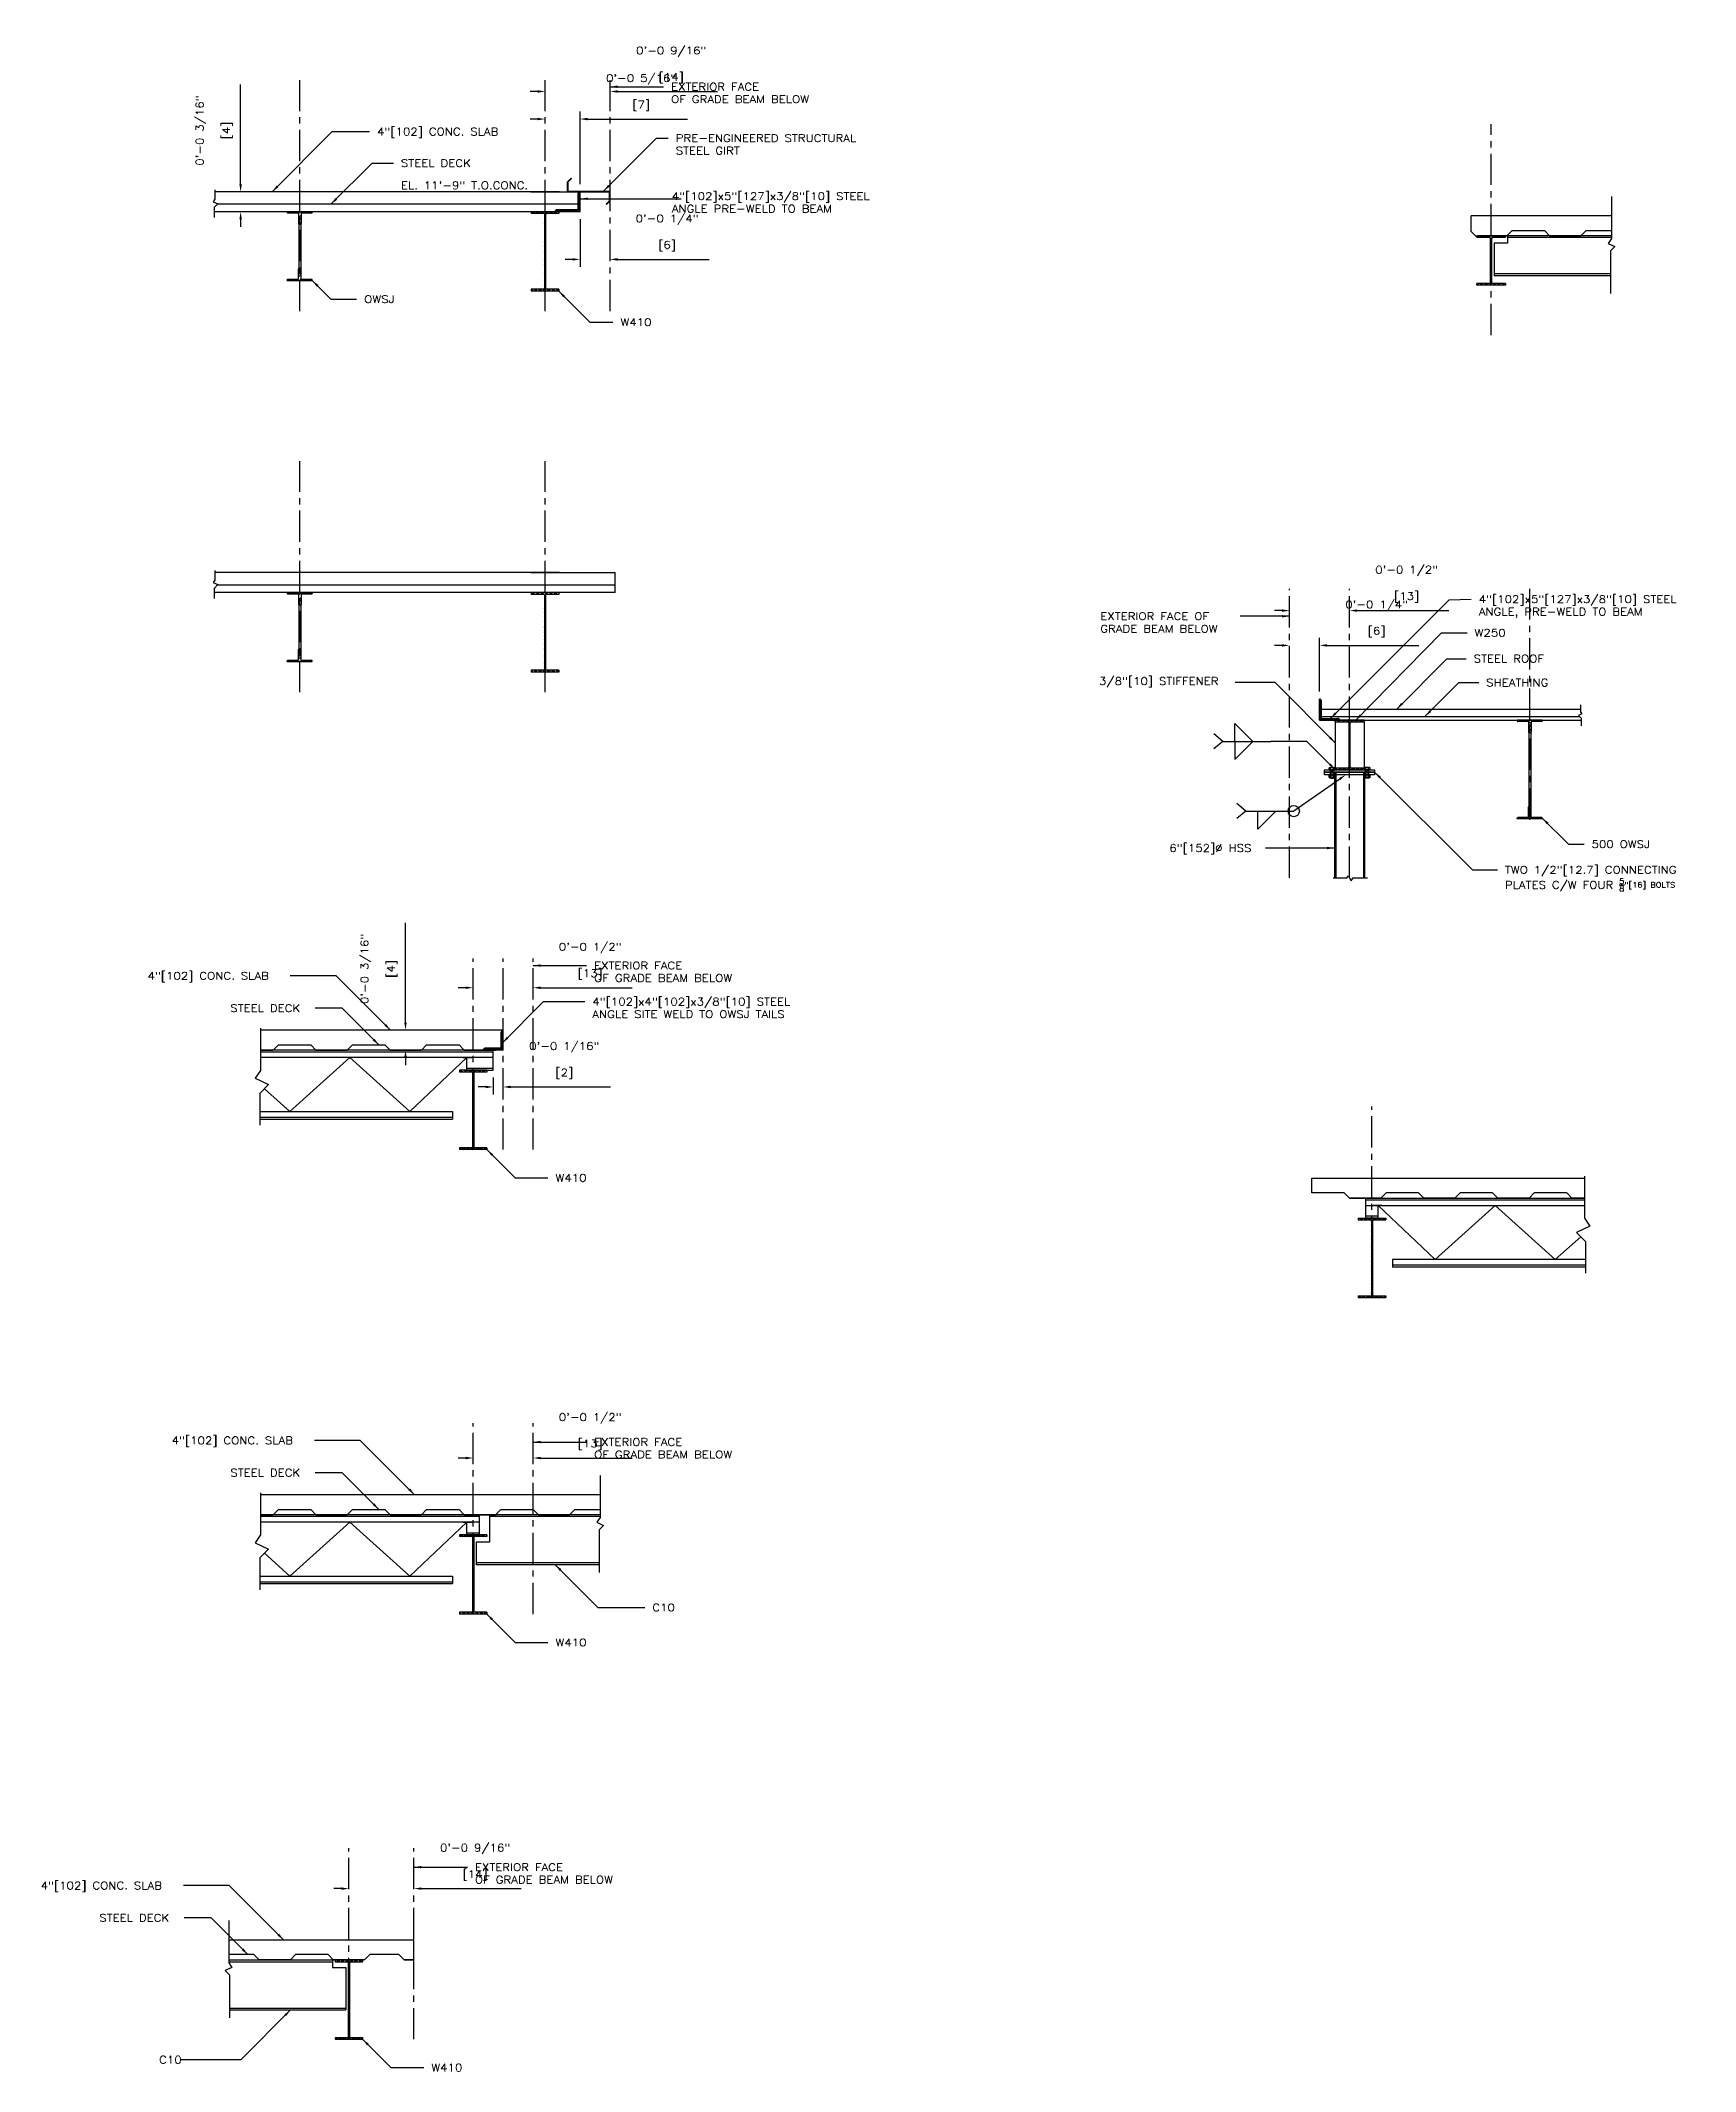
# Model space of a CAD drawing. Header units: inches. Extents: x -229 to 9761, y -1201 to 3580.
# Drawn here: x 8613.2 to 8943.8, y 3174 to 3579.8 of the extents above; entities that cross this region are included whole.
import ezdxf

# ---------------------------------------------------------------- set-up
doc = ezdxf.new("R2010")
doc.units = ezdxf.units.IN
doc.header["$MEASUREMENT"] = 0
doc.linetypes.add('CENTER', pattern=[2, 1.25, -0.25, 0.25, -0.25])
doc.layers.get('0').update_dxf_attribs({"linetype": 'CONTINUOUS'})
doc.layers.get('DEFPOINTS').update_dxf_attribs({"linetype": 'CONTINUOUS'})
for name, color, linetype in [('C-241-1', 241, 'CONTINUOUS'), ('CENTER', 1, 'CENTER'), ('L1', 1, 'CONTINUOUS'), ('LAYER131A', 131, 'CONTINUOUS'), ('Section_Sheathing', 150, 'CONTINUOUS'), ('Struc_Plan_Dim', 5, 'CONTINUOUS'), ('Struc_Section_Bolt', 2, 'CONTINUOUS'), ('Struc_Section_BP', 135, 'CONTINUOUS'), ('Struc_Section_Conc', 71, 'CONTINUOUS'), ('Struc_Section_OWSJ', 131, 'CONTINUOUS'), ('Struc_Section_StAngle', 5, 'CONTINUOUS'), ('Struc_Section_Steel', 11, 'CONTINUOUS'), ('Struc_Section_StGirt', 151, 'CONTINUOUS'), ('Struc_Steel_Beam', 22, 'CONTINUOUS'), ('Struc_Steel_Deck', 41, 'CONTINUOUS'), ('Struc_Steel_Joist', 21, 'CONTINUOUS'), ('Structural_Steel_Joist', 21, 'CONTINUOUS'), ('TEXT', 4, 'CONTINUOUS')]:
    doc.layers.add(name, color=color, linetype=linetype)
doc.styles.add('ROMANS-115', font='romans.shx', dxfattribs={"width": 1.15})
doc.dimstyles.new('Copy of 12-ROMANS-115-PS-BPV', dxfattribs={"dimtxt": 0.0625, "dimasz": 0.0625, "dimexe": 0.0625, "dimexo": 0.0625, "dimgap": 0.0625, "dimtad": 1, "dimdec": 4, "dimlfac": 24, "dimzin": 1, "dimdsep": 46, "dimlunit": 4, "dimtxsty": 'ROMANS-115', "dimcen": 0.0625, "dimclrd": 256, "dimclre": 256, "dimclrt": 256, "dimadec": 0, "dimazin": 0, "dimtfac": 1, "dimtdec": 4, "dimtofl": 0, "dimtmove": 0, "dimatfit": 0, "dimfxl": 1, "dimfrac": 2, "dimtolj": 1, "dimtzin": 0, "dimarcsym": 0})

msp = doc.modelspace()

# ---------------------------------------------------------------- texts
at = {"layer": 'Struc_Plan_Dim', "attachment_point": 1, "style": 'ROMANS-115'}
for s, insert, char_height in [('\\A1;EXTERIOR FACE\\POF GRADE BEAM BELOW', (8739.144326, 3571.318739), 1.5), ('\\A1;4"[102] CONC. SLAB', (8680.38904, 3562.343064), 1.5), ('\\A1;PRE-ENGINEERED STRUCTURAL\\PSTEEL GIRT', (8740.070411, 3561.04903), 1.5), ('\\A1;STEEL DECK', (8685.158263, 3556.054254), 1.5), ('EL. 11\'-9" T.O.CONC.', (8685.158263, 3551.615514), 1.5), ('OWSJ', (8677.818812, 3528.858916), 1.5), ('\\A1;W410', (8729.027053, 3524.272553), 1.5), ('\\A1;EXTERIOR FACE OF\\PGRADE BEAM BELOW', (8824.905206, 3465.516022), 1.5), ('\\A1;W250', (8899.685003, 3462.189918), 1.5), ('STEEL ROOF', (8899.506723, 3457.036803), 1.5), ('\\A1;3/8"[10] STIFFENER', (8824.649848, 3452.564044), 1.5), ('SHEATHING', (8902.00702, 3452.261102), 1.5), ('\\A1;6"[152]%%C HSS', (8838.69872, 3419.199889), 1.5), ('\\A1;500 OWSJ', (8923.054017, 3419.966991), 1.5), ('\\A1;TWO 1/2"[12.7] CONNECTING\\PPLATES C/W FOUR \\H0.7x;\\S5/8;"[16] BOLTS', (8905.744943, 3414.836452), 1.5), ('\\A1;4"[102] CONC. SLAB', (8634.535915, 3393.659758), 1.49999967), ('\\A1;EXTERIOR FACE\\POF GRADE BEAM BELOW', (8723.775317, 3395.721595), 1.49999967), ('\\A1;STEEL DECK', (8651.078724, 3387.211935), 1.49999967), ('\\A1;W410', (8716.044148, 3353.2867), 1.4999997), ('\\A1;4"[102] CONC. SLAB', (8639.346886, 3300.837892), 1.5), ('\\A1;EXTERIOR FACE\\POF GRADE BEAM BELOW', (8723.77532, 3300.516904), 1.5), ('\\A1;STEEL DECK', (8651.078717, 3294.390067), 1.5), ('C10', (8735.394936, 3267.460119), 1.5), ('\\A1;W410', (8716.044151, 3260.46483), 1.5), ('\\A1;EXTERIOR FACE\\POF GRADE BEAM BELOW', (8699.957782, 3215.565219), 1.5), ('\\A1;4"[102] CONC. SLAB', (8613.173488, 3211.886207), 1.5), ('\\A1;STEEL DECK', (8624.905319, 3205.438383), 1.5), ('C10', (8636.84699, 3177.097318), 1.5), ('\\A1;W410', (8691.226613, 3175.513145), 1.5)]:
    msp.add_mtext(s, dxfattribs=dict(at, insert=insert, char_height=char_height))
at = {"layer": 'Struc_Section_StAngle', "attachment_point": 1, "style": 'ROMANS-115'}
for s, insert, char_height in [('4"[102]x5"[127]x3/8"[10] STEEL\\PANGLE PRE-WELD TO BEAM', (8739.288553, 3549.440379), 1.5), ('4"[102]x5"[127]x3/8"[10] STEEL\\PANGLE, PRE-WELD TO BEAM', (8900.517002, 3468.920503), 1.5), ('4"[102]x4"[102]x3/8"[10] STEEL\\PANGLE SITE WELD TO OWSJ TAILS', (8723.409746, 3388.505116), 1.49999967)]:
    msp.add_mtext(s, dxfattribs=dict(at, insert=insert, char_height=char_height))

# ---------------------------------------------------------------- blocks, each defined once
blk = doc.blocks.new('OWSJ1')
at = {"layer": 'TEXT'}
h = blk.add_hatch(dxfattribs=at)
h.set_pattern_fill('STEEL', color=131, scale=8, style=0)
h.set_pattern_definition([(45, (-5931.7465, -888.5996), (-0.70710678, 0.70710678), []), (45, (-5931.7465, -888.0996), (-0.70710678, 0.70710678), [])])
h.paths.add_polyline_path([(-0.25, 11.38, 0.414214), (-0.13, 11.25), (0.12, 11.25, 0.414214), (0.25, 11.38), (0.25, 13.5), (2.37, 13.5, 0.414214), (2.5, 13.62), (2.5, 13.75), (-2.5, 13.75), (-2.5, 13.62, 0.414214), (-2.38, 13.5), (-0.25, 13.5)])
h.paths.add_polyline_path([(-2.5, 0), (2.5, 0), (2.5, 0.12, 0.414214), (2.37, 0.25), (0.25, 0.25), (0.25, 2.37, 0.414214), (0.12, 2.5), (-0.13, 2.5, 0.414214), (-0.25, 2.37), (-0.25, 0.25), (-2.38, 0.25, 0.414214), (-2.5, 0.12)])
at = {"layer": 'Structural_Steel_Joist', "color": 150}
for p, q in [((-2.5, 13.75), (2.5, 13.75)), ((-2.5, 13.75), (-2.5, 13.62)), ((-2.38, 13.5), (-0.25, 13.5)), ((-0.25, 13.5), (-0.25, 11.38)), ((0.25, 13.5), (2.37, 13.5)), ((0.25, 13.5), (0.25, 11.38)), ((2.5, 13.75), (2.5, 13.62)), ((-0.19, 11.27), (-0.19, 2.48)), ((-0.13, 11.25), (0.12, 11.25)), ((0.19, 11.27), (0.19, 2.48)), ((-2.5, 0), (-2.5, 0.12)), ((-2.5, 0), (2.5, 0)), ((-2.38, 0.25), (-0.25, 0.25)), ((-0.25, 0.25), (-0.25, 2.37)), ((-0.13, 2.5), (0.12, 2.5)), ((0.25, 0.25), (0.25, 2.37)), ((0.25, 0.25), (2.37, 0.25)), ((2.5, 0), (2.5, 0.12))]:
    blk.add_line(p, q, dxfattribs=at)
for centre, start, end in [((-2.38, 13.62), 180, 270), ((2.37, 13.62), 270, 0), ((-0.13, 11.38), 180, 270), ((0.12, 11.38), 270, 0), ((-2.38, 0.12), 90, 180), ((-0.13, 2.37), 90, 180), ((0.12, 2.37), 0, 90), ((2.37, 0.12), 0, 90)]:
    blk.add_arc(centre, 0.125, start, end, dxfattribs=at)
blk = doc.blocks.new('*D159')
at = {"layer": 'DEFPOINTS', "color": 0, "ltscale": 2}
for p in [(8713.96, 3569.45), (8726.96, 3569.62), (8726.96, 3555.55)]:
    blk.add_point(p, dxfattribs=at)
at = {"layer": 'Struc_Plan_Dim', "lineweight": -2, "ltscale": 2}
for p, q in [((8712.46, 3569.62), (8710.96, 3569.62)), ((8728.46, 3569.62), (8748.4, 3569.62))]:
    blk.add_line(p, q, dxfattribs=at)
at = {"layer": 'Struc_Plan_Dim', "ltscale": 2}
for points in [[(8712.46, 3569.87), (8712.46, 3569.37), (8713.96, 3569.62)], [(8728.46, 3569.87), (8728.46, 3569.37), (8726.96, 3569.62)]]:
    blk.add_solid(points, dxfattribs=at)
at = {"layer": 'Struc_Plan_Dim', "ltscale": 2, "char_height": 1.5, "attachment_point": 5, "style": 'ROMANS-115'}
for s, insert in [('\\A1;0\'-0 9/16"', (8739.18, 3577.55)), ('\\A1;[14]', (8739.18, 3572.26))]:
    blk.add_mtext(s, dxfattribs=dict(at, insert=insert))
blk = doc.blocks.new('*D160')
at = {"layer": 'DEFPOINTS', "color": 0, "ltscale": 2}
for p in [(8653.09, 3549.59), (8653.14, 3549.59), (8653.09, 3545.59)]:
    blk.add_point(p, dxfattribs=at)
at = {"layer": 'Struc_Section_StAngle', "lineweight": -2, "ltscale": 2}
for p, q in [((8653.14, 3551.09), (8653.14, 3571.04)), ((8653.14, 3544.09), (8653.14, 3542.59))]:
    blk.add_line(p, q, dxfattribs=at)
at = {"layer": 'Struc_Section_StAngle', "ltscale": 2}
for points in [[(8652.89, 3551.09), (8653.39, 3551.09), (8653.14, 3549.59)], [(8652.89, 3544.09), (8653.39, 3544.09), (8653.14, 3545.59)]]:
    blk.add_solid(points, dxfattribs=at)
at = {"layer": 'Struc_Section_StAngle', "ltscale": 2, "char_height": 1.5, "attachment_point": 5, "rotation": 90, "style": 'ROMANS-115'}
for s, insert in [('\\A1;0\'-0 3/16"', (8645.21, 3561.81)), ('\\A1;[4]', (8650.49, 3561.81))]:
    blk.add_mtext(s, dxfattribs=dict(at, insert=insert))
blk = doc.blocks.new('*D161')
at = {"layer": 'DEFPOINTS', "color": 0, "ltscale": 2}
for p in [(8713.96, 3563.48), (8720.96, 3564.11), (8720.96, 3549.59)]:
    blk.add_point(p, dxfattribs=at)
at = {"layer": 'Struc_Section_StAngle', "lineweight": -2, "ltscale": 2}
for p, q in [((8712.46, 3564.11), (8710.96, 3564.11)), ((8720.96, 3551.09), (8720.96, 3565.61)), ((8722.46, 3564.11), (8742.4, 3564.11))]:
    blk.add_line(p, q, dxfattribs=at)
at = {"layer": 'Struc_Section_StAngle', "ltscale": 2}
for points in [[(8712.46, 3564.36), (8712.46, 3563.86), (8713.96, 3564.11)], [(8722.46, 3564.36), (8722.46, 3563.86), (8720.96, 3564.11)]]:
    blk.add_solid(points, dxfattribs=at)
at = {"layer": 'Struc_Section_StAngle', "ltscale": 2, "char_height": 1.5, "attachment_point": 5, "style": 'ROMANS-115'}
for s, insert in [('\\A1;0\'-0 5/16"', (8733.18, 3572.04)), ('\\A1;[7]', (8733.18, 3566.75))]:
    blk.add_mtext(s, dxfattribs=dict(at, insert=insert))
blk = doc.blocks.new('*D162')
at = {"layer": 'DEFPOINTS', "color": 0, "ltscale": 2}
for p in [(8720.96, 3545.59), (8726.96, 3545.59), (8726.96, 3536.07)]:
    blk.add_point(p, dxfattribs=at)
at = {"layer": 'Struc_Section_StAngle', "lineweight": -2, "ltscale": 2}
for p, q in [((8720.96, 3544.09), (8720.96, 3534.57)), ((8719.46, 3536.07), (8717.96, 3536.07)), ((8728.46, 3536.07), (8746.76, 3536.07))]:
    blk.add_line(p, q, dxfattribs=at)
at = {"layer": 'Struc_Section_StAngle', "ltscale": 2}
for points in [[(8719.46, 3536.32), (8719.46, 3535.82), (8720.96, 3536.07)], [(8728.46, 3536.32), (8728.46, 3535.82), (8726.96, 3536.07)]]:
    blk.add_solid(points, dxfattribs=at)
at = {"layer": 'Struc_Section_StAngle', "ltscale": 2, "char_height": 1.5, "attachment_point": 5, "style": 'ROMANS-115'}
for s, insert in [('\\A1;0\'-0 1/4"', (8738.36, 3544)), ('\\A1;[6]', (8738.36, 3538.71))]:
    blk.add_mtext(s, dxfattribs=dict(at, insert=insert))
blk = doc.blocks.new('*D163')
at = {"layer": 'DEFPOINTS', "color": 0, "ltscale": 2}
for p in [(8699.59, 3390.2), (8711.59, 3390.54), (8711.59, 3382.07)]:
    blk.add_point(p, dxfattribs=at)
at = {"layer": 'Struc_Plan_Dim', "lineweight": -2, "ltscale": 2}
for p, q in [((8698.09, 3390.54), (8696.59, 3390.54)), ((8713.09, 3390.54), (8731.39, 3390.54))]:
    blk.add_line(p, q, dxfattribs=at)
at = {"layer": 'Struc_Plan_Dim', "ltscale": 2}
for points in [[(8698.09, 3390.79), (8698.09, 3390.29), (8699.59, 3390.54)], [(8713.09, 3390.79), (8713.09, 3390.29), (8711.59, 3390.54)]]:
    blk.add_solid(points, dxfattribs=at)
at = {"layer": 'Struc_Plan_Dim', "ltscale": 2, "char_height": 1.5, "attachment_point": 5, "style": 'ROMANS-115'}
for s, insert in [('\\A1;0\'-0 1/2"', (8722.99, 3398.47)), ('\\A1;[13]', (8722.99, 3393.18))]:
    blk.add_mtext(s, dxfattribs=dict(at, insert=insert))
blk = doc.blocks.new('*D164')
at = {"layer": 'DEFPOINTS', "color": 0, "ltscale": 2}
for p in [(8686.08, 3382.07), (8686.14, 3382.07), (8686.14, 3378.07)]:
    blk.add_point(p, dxfattribs=at)
at = {"layer": 'Struc_Section_StAngle', "lineweight": -2, "ltscale": 2}
for p, q in [((8686.08, 3383.57), (8686.08, 3403.51)), ((8686.08, 3376.57), (8686.08, 3375.07))]:
    blk.add_line(p, q, dxfattribs=at)
at = {"layer": 'Struc_Section_StAngle', "ltscale": 2}
for points in [[(8685.83, 3383.57), (8686.33, 3383.57), (8686.08, 3382.07)], [(8685.83, 3376.57), (8686.33, 3376.57), (8686.08, 3378.07)]]:
    blk.add_solid(points, dxfattribs=at)
at = {"layer": 'Struc_Section_StAngle', "ltscale": 2, "char_height": 1.5, "attachment_point": 5, "rotation": 90, "style": 'ROMANS-115'}
for s, insert in [('\\A1;0\'-0 3/16"', (8678.15, 3394.29)), ('\\A1;[4]', (8683.44, 3394.29))]:
    blk.add_mtext(s, dxfattribs=dict(at, insert=insert))
blk = doc.blocks.new('*D165')
at = {"layer": 'DEFPOINTS', "color": 0, "ltscale": 2}
for p in [(8703.59, 3374.07), (8705.59, 3374.07), (8705.59, 3370.71)]:
    blk.add_point(p, dxfattribs=at)
at = {"layer": 'Struc_Section_StAngle', "lineweight": -2, "ltscale": 2}
for p, q in [((8703.59, 3372.57), (8703.59, 3369.21)), ((8702.09, 3370.71), (8700.59, 3370.71)), ((8707.09, 3370.71), (8727.03, 3370.71))]:
    blk.add_line(p, q, dxfattribs=at)
at = {"layer": 'Struc_Section_StAngle', "ltscale": 2}
for points in [[(8702.09, 3370.96), (8702.09, 3370.46), (8703.59, 3370.71)], [(8707.09, 3370.96), (8707.09, 3370.46), (8705.59, 3370.71)]]:
    blk.add_solid(points, dxfattribs=at)
at = {"layer": 'Struc_Section_StAngle', "ltscale": 2, "char_height": 1.5, "attachment_point": 5, "style": 'ROMANS-115'}
for s, insert in [('\\A1;0\'-0 1/16"', (8717.81, 3378.64)), ('\\A1;[2]', (8717.81, 3373.35))]:
    blk.add_mtext(s, dxfattribs=dict(at, insert=insert))
blk = doc.blocks.new('*D166')
at = {"layer": 'DEFPOINTS', "color": 0, "ltscale": 2}
for p in [(8699.59, 3298.01), (8711.59, 3298.01), (8711.59, 3296.57)]:
    blk.add_point(p, dxfattribs=at)
at = {"layer": 'Struc_Plan_Dim', "lineweight": -2, "ltscale": 2}
for p, q in [((8698.09, 3296.57), (8696.59, 3296.57)), ((8713.09, 3296.57), (8731.39, 3296.57))]:
    blk.add_line(p, q, dxfattribs=at)
at = {"layer": 'Struc_Plan_Dim', "ltscale": 2}
for points in [[(8698.09, 3296.82), (8698.09, 3296.32), (8699.59, 3296.57)], [(8713.09, 3296.82), (8713.09, 3296.32), (8711.59, 3296.57)]]:
    blk.add_solid(points, dxfattribs=at)
at = {"layer": 'Struc_Plan_Dim', "ltscale": 2, "char_height": 1.5, "attachment_point": 5, "style": 'ROMANS-115'}
for s, insert in [('\\A1;0\'-0 1/2"', (8722.99, 3304.5)), ('\\A1;[13]', (8722.99, 3299.22))]:
    blk.add_mtext(s, dxfattribs=dict(at, insert=insert))
blk = doc.blocks.new('*D167')
at = {"layer": 'DEFPOINTS', "color": 0, "ltscale": 2}
for p in [(8687.77, 3210.53), (8674.77, 3209.24), (8687.77, 3200.29)]:
    blk.add_point(p, dxfattribs=at)
at = {"layer": 'Struc_Plan_Dim', "lineweight": -2, "ltscale": 2}
for p, q in [((8673.27, 3210.53), (8671.77, 3210.53)), ((8689.27, 3210.53), (8709.21, 3210.53))]:
    blk.add_line(p, q, dxfattribs=at)
at = {"layer": 'Struc_Plan_Dim', "ltscale": 2}
for points in [[(8673.27, 3210.78), (8673.27, 3210.28), (8674.77, 3210.53)], [(8689.27, 3210.78), (8689.27, 3210.28), (8687.77, 3210.53)]]:
    blk.add_solid(points, dxfattribs=at)
at = {"layer": 'Struc_Plan_Dim', "ltscale": 2, "char_height": 1.5, "attachment_point": 5, "style": 'ROMANS-115'}
for s, insert in [('\\A1;0\'-0 9/16"', (8699.99, 3218.46)), ('\\A1;[14]', (8699.99, 3213.17))]:
    blk.add_mtext(s, dxfattribs=dict(at, insert=insert))
blk = doc.blocks.new('Hex Nut - 10 mm side')
at = {"color": 0, "linetype": 'Continuous'}
for p, q in [((-9.2, -6.8), (-9.2, 6.8)), ((-0.7, 9.1), (-8.5, 9.1)), ((-0.7, 4.5), (-8.5, 4.5)), ((0, -6.8), (0, 6.8)), ((-0.7, -4.5), (-8.5, -4.5)), ((-0.7, -9.1), (-8.5, -9.1))]:
    blk.add_line(p, q, dxfattribs=at)
for centre, radius, start, end in [((-5, 6.8), 4.19, 147.13278, 212.86722), ((6.6, 0), 15.7, 163.22135, 196.77865), ((-4.2, 6.8), 4.19, 327.13278, 32.86722), ((-15.7, 0), 15.7, 343.22135, 16.77865), ((-5, -6.8), 4.19, 147.13278, 212.86722), ((-4.2, -6.8), 4.19, 327.13278, 32.86722)]:
    blk.add_arc(centre, radius, start, end, dxfattribs=at)
blk = doc.blocks.new('*D168')
at = {"layer": 'DEFPOINTS', "color": 0, "ltscale": 2}
for p in [(8862.72, 3467.64), (8874.72, 3467.64), (8874.72, 3465.89)]:
    blk.add_point(p, dxfattribs=at)
at = {"layer": 'Struc_Plan_Dim', "lineweight": -2, "ltscale": 2}
for p, q in [((8861.22, 3465.89), (8859.72, 3465.89)), ((8876.22, 3465.89), (8894.52, 3465.89))]:
    blk.add_line(p, q, dxfattribs=at)
at = {"layer": 'Struc_Plan_Dim', "ltscale": 2}
for points in [[(8861.22, 3466.14), (8861.22, 3465.64), (8862.72, 3465.89)], [(8876.22, 3466.14), (8876.22, 3465.64), (8874.72, 3465.89)]]:
    blk.add_solid(points, dxfattribs=at)
at = {"layer": 'Struc_Plan_Dim', "ltscale": 2, "char_height": 1.5, "attachment_point": 5, "style": 'ROMANS-115'}
for s, insert in [('\\A1;0\'-0 1/2"', (8886.12, 3473.82)), ('\\A1;[13]', (8886.12, 3468.53))]:
    blk.add_mtext(s, dxfattribs=dict(at, insert=insert))
blk = doc.blocks.new('*D169')
at = {"layer": 'DEFPOINTS', "color": 0, "ltscale": 2}
for p in [(8862.72, 3459.57), (8868.73, 3458.94), (8868.73, 3448.23)]:
    blk.add_point(p, dxfattribs=at)
at = {"layer": 'Struc_Section_StAngle', "lineweight": -2, "ltscale": 2}
for p, q in [((8861.22, 3458.94), (8859.72, 3458.94)), ((8868.73, 3449.73), (8868.73, 3460.44)), ((8870.23, 3458.94), (8888.53, 3458.94))]:
    blk.add_line(p, q, dxfattribs=at)
at = {"layer": 'Struc_Section_StAngle', "ltscale": 2}
for points in [[(8861.22, 3459.19), (8861.22, 3458.69), (8862.72, 3458.94)], [(8870.23, 3459.19), (8870.23, 3458.69), (8868.73, 3458.94)]]:
    blk.add_solid(points, dxfattribs=at)
at = {"layer": 'Struc_Section_StAngle', "ltscale": 2, "char_height": 1.5, "attachment_point": 5, "style": 'ROMANS-115'}
for s, insert in [('\\A1;0\'-0 1/4"', (8880.13, 3466.87)), ('\\A1;[6]', (8880.13, 3461.59))]:
    blk.add_mtext(s, dxfattribs=dict(at, insert=insert))

# ---------------------------------------------------------------- dimensions: what is measured, and where the dimension line sits
at = {"layer": 'Struc_Plan_Dim'}
for base, p1, p2, override, picture, middle in [((8726.956893, 3569.617548), (8713.956893, 3569.446719), (8726.956893, 3555.552493), {"dimscale": 24, "dimlfac": 0.041667, "dimpost": '\\X', "dimse1": 1, "dimse2": 1}, '*D159', (8739.178321, 3574.903263)), ((8874.722319, 3465.888646), (8862.722319, 3467.63822), (8874.722319, 3467.63822), {"dimscale": 24, "dimlfac": 0.041667, "dimpost": '\\X', "dimse1": 1, "dimse2": 1}, '*D168', (8886.122319, 3471.17436)), ((8711.587887, 3390.539452), (8699.587887, 3390.19622), (8711.587887, 3382.067812), {"dimscale": 23.999995, "dimlfac": 0.041667, "dimpost": '\\X', "dimse1": 1, "dimse2": 1}, '*D163', (8722.987884, 3395.825165)), ((8711.587887, 3296.573871), (8699.587887, 3298.012224), (8711.587887, 3298.012224), {"dimscale": 24, "dimlfac": 0.041667, "dimpost": '\\X', "dimse1": 1, "dimse2": 1}, '*D166', (8722.987887, 3301.859585)), ((8687.770349, 3210.528493), (8674.770349, 3209.235206), (8687.770349, 3200.294258), {"dimscale": 24, "dimlfac": 0.041667, "dimpost": '\\X', "dimse1": 1, "dimse2": 1}, '*D167', (8699.991778, 3215.814208))]:
    dim = msp.add_linear_dim(base=base, p1=p1, p2=p2, dimstyle='Copy of 12-ROMANS-115-PS-BPV', override=override, dxfattribs=at)
    dim.commit()
    dim.dimension.update_dxf_attribs({"geometry": picture, "text_midpoint": middle})
at = {"layer": 'Struc_Section_StAngle'}
for base, p1, p2, override, picture, middle in [((8653.137714, 3549.593275), (8653.088071, 3545.593275), (8653.088071, 3549.593275), {"dimscale": 24, "dimlfac": 0.041667, "dimpost": '\\X', "dimse1": 1, "dimse2": 1}, '*D160', (8647.852, 3561.814703)), ((8686.081239, 3382.067812), (8686.14208, 3378.067812), (8686.14208, 3382.067812), {"dimscale": 23.999995, "dimlfac": 0.041667, "dimpost": '\\X', "dimse1": 1, "dimse2": 1}, '*D164', (8680.795526, 3394.289238))]:
    dim = msp.add_linear_dim(base=base, p1=p1, p2=p2, angle=90, dimstyle='Copy of 12-ROMANS-115-PS-BPV', override=override, dxfattribs=at)
    dim.commit()
    dim.dimension.update_dxf_attribs({"geometry": picture, "text_midpoint": middle})
for base, p1, p2, override, picture, middle in [((8720.956893, 3564.111147), (8713.956893, 3563.476823), (8720.956893, 3549.593275), {"dimscale": 24, "dimlfac": 0.041667, "dimpost": '\\X', "dimse1": 1}, '*D161', (8733.178321, 3569.396861)), ((8726.956893, 3536.071241), (8720.956893, 3545.593275), (8726.956893, 3545.593275), {"dimscale": 24, "dimlfac": 0.041667, "dimpost": '\\X', "dimse2": 1}, '*D162', (8738.356893, 3541.356955)), ((8868.732809, 3458.943476), (8862.722319, 3459.56505), (8868.732809, 3448.229002), {"dimscale": 24, "dimlfac": 0.041667, "dimpost": '\\X', "dimse1": 1}, '*D169', (8880.132809, 3464.22919)), ((8705.587887, 3370.708911), (8703.587887, 3374.067812), (8705.587887, 3374.067812), {"dimscale": 23.999995, "dimlfac": 0.041667, "dimpost": '\\X', "dimse2": 1}, '*D165', (8717.809313, 3375.994625))]:
    dim = msp.add_linear_dim(base=base, p1=p1, p2=p2, dimstyle='Copy of 12-ROMANS-115-PS-BPV', override=override, dxfattribs=at)
    dim.commit()
    dim.dimension.update_dxf_attribs({"geometry": picture, "text_midpoint": middle})

# ---------------------------------------------------------------- hatches: boundary and pattern name
at = {"layer": 'Struc_Section_StAngle'}
h = msp.add_hatch(dxfattribs=at)
h.set_pattern_fill('STEEL', color=256, scale=3, style=0)
h.set_pattern_definition([(135, (17589.6792, 101.61413), (0.265165043, 0.265165043), []), (135, (17589.6792, 101.80163), (0.265165043, 0.265165043), [])])
h.paths.add_polyline_path([(8716.331893, 3545.968275, 0.4142135624), (8715.956893, 3545.593275), (8720.956893, 3545.593275), (8720.956893, 3549.593275, 0.4142135624), (8720.581893, 3549.218275), (8720.581893, 3545.968275)])
h = msp.add_hatch(dxfattribs=at)
h.set_pattern_fill('STEEL', color=256, scale=3, style=0)
h.set_pattern_definition([(45, (0, 0), (-0.265165043, 0.265165043), []), (45, (0, 0.1875), (-0.265165043, 0.265165043), [])])
h.paths.add_polyline_path([(8869.097319, 3444.354148), (8869.097319, 3447.854148, 0.4142135624), (8868.722319, 3448.229148), (8868.722319, 3443.979148), (8872.722319, 3443.979148, 0.4142135624), (8872.347319, 3444.354148)])
h = msp.add_hatch(dxfattribs=at)
h.set_pattern_fill('STEEL', color=256, scale=3, style=0)
h.set_pattern_definition([(135, (17574.3102, -65.91134), (0.265165043, 0.265165043), []), (135, (17574.3102, -65.72384), (0.265165043, 0.265165043), [])])
h.paths.add_polyline_path([(8701.962887, 3378.442812, 0.4142135624), (8701.587887, 3378.067812), (8705.587887, 3378.067812), (8705.587887, 3382.067812, 0.4142135624), (8705.212887, 3381.692812), (8705.212887, 3378.442812)])
at = {"layer": 'Struc_Section_Steel', "ltscale": 2}
h = msp.add_hatch(dxfattribs=at)
h.set_pattern_fill('STEEL', color=256, scale=5, style=0)
h.set_pattern_definition([(45, (8798.1247, 3557.04726), (-0.4419417, 0.4419417), []), (45, (8798.1247, 3557.35976), (-0.4419417, 0.4419417), [])])
h.paths.add_polyline_path([(8905.875318, 3540.482847), (8905.875318, 3540.795347), (8900.125318, 3540.795347), (8900.125318, 3540.482847), (8902.625318, 3540.482847, -0.4142135624), (8902.875318, 3540.232847), (8902.875318, 3531.482847, -0.4142135624), (8902.625318, 3531.232847), (8900.125318, 3531.232847), (8900.125318, 3530.920347), (8905.875318, 3530.920347), (8905.875318, 3531.232847), (8903.375318, 3531.232847, -0.4142135624), (8903.125318, 3531.482847), (8903.125318, 3540.232847, -0.4142135624), (8903.375318, 3540.482847)])
h = msp.add_hatch(dxfattribs=at)
h.set_pattern_fill('STEEL', color=256, scale=5, style=0)
h.set_pattern_definition([(45, (8769.8467, 3460.23106), (-0.4419417, 0.4419417), []), (45, (8769.8467, 3460.54356), (-0.4419417, 0.4419417), [])])
h.paths.add_polyline_path([(8877.597319, 3443.666648), (8877.597319, 3443.979148), (8871.847319, 3443.979148), (8871.847319, 3443.666648), (8874.347319, 3443.666648, -0.4142135624), (8874.597319, 3443.416648), (8874.597319, 3434.666648, -0.4142135624), (8874.347319, 3434.416648), (8871.847319, 3434.416648), (8871.847319, 3434.104148), (8877.597319, 3434.104148), (8877.597319, 3434.416648), (8875.097319, 3434.416648, -0.4142135624), (8874.847319, 3434.666648), (8874.847319, 3443.416648, -0.4142135624), (8875.097319, 3443.666648)])
at = {"layer": 'Struc_Steel_Beam'}
h = msp.add_hatch(dxfattribs=at)
h.set_pattern_fill('STEEL', color=256, scale=5, style=0)
h.set_pattern_definition([(135, (8873.87965, 3561.5477), (0.4419417, 0.4419417), []), (135, (8873.87965, 3561.8602), (0.4419417, 0.4419417), [])])
h.paths.add_polyline_path([(8716.706893, 3545.593275), (8716.706893, 3545.218275), (8714.081893, 3545.218275), (8714.081893, 3530.093275), (8716.706893, 3530.093275), (8716.706893, 3529.718275), (8713.956893, 3529.718275), (8713.956893, 3545.593275)])
h.paths.add_polyline_path([(8711.206893, 3545.218275), (8711.206893, 3545.593275), (8713.956893, 3545.593275), (8713.956893, 3529.718275), (8711.206893, 3529.718275), (8711.206893, 3530.093275), (8713.831893, 3530.093275), (8713.831893, 3545.218275)])
h = msp.add_hatch(dxfattribs=at)
h.set_pattern_fill('STEEL', color=256, scale=5, style=0)
h.set_pattern_definition([(135, (8873.87965, 3485.4463), (0.4419417, 0.4419417), []), (135, (8873.87965, 3485.7588), (0.4419417, 0.4419417), [])])
h.paths.add_polyline_path([(8716.706893, 3469.491883), (8716.706893, 3469.116883), (8714.081893, 3469.116883), (8714.081893, 3453.991883), (8716.706893, 3453.991883), (8716.706893, 3453.616883), (8713.956893, 3453.616883), (8713.956893, 3469.491883)])
h.paths.add_polyline_path([(8711.206893, 3469.116883), (8711.206893, 3469.491883), (8713.956893, 3469.491883), (8713.956893, 3453.616883), (8711.206893, 3453.616883), (8711.206893, 3453.991883), (8713.831893, 3453.991883), (8713.831893, 3469.116883)])
h = msp.add_hatch(dxfattribs=at)
h.set_pattern_fill('STEEL', color=256, scale=5, style=0)
h.set_pattern_definition([(135, (8859.51065, 3390.0222), (0.4419417, 0.4419417), []), (135, (8859.51065, 3390.3347), (0.4419417, 0.4419417), [])])
h.paths.add_polyline_path([(8702.337887, 3374.067812), (8702.337887, 3373.692812), (8699.712887, 3373.692812), (8699.712887, 3358.567812), (8702.337887, 3358.567812), (8702.337887, 3358.192812), (8699.587887, 3358.192812), (8699.587887, 3374.067812)])
h.paths.add_polyline_path([(8696.837887, 3373.692812), (8696.837887, 3374.067812), (8699.587887, 3374.067812), (8699.587887, 3358.192812), (8696.837887, 3358.192812), (8696.837887, 3358.567812), (8699.462887, 3358.567812), (8699.462887, 3373.692812)])
h = msp.add_hatch(dxfattribs=at)
h.set_pattern_fill('STEEL', color=256, scale=5, style=0)
h.set_pattern_definition([(45, (8719.26595, 3360.46), (-0.4419417, 0.4419417), []), (45, (8719.26595, 3360.7725), (-0.4419417, 0.4419417), [])])
h.paths.add_polyline_path([(8876.438704, 3344.505618), (8876.438704, 3344.130618), (8879.063704, 3344.130618), (8879.063704, 3329.005618), (8876.438704, 3329.005618), (8876.438704, 3328.630618), (8879.188704, 3328.630618), (8879.188704, 3344.505618)])
h.paths.add_polyline_path([(8881.938704, 3344.130618), (8881.938704, 3344.505618), (8879.188704, 3344.505618), (8879.188704, 3328.630618), (8881.938704, 3328.630618), (8881.938704, 3329.005618), (8879.313704, 3329.005618), (8879.313704, 3344.130618)])
h = msp.add_hatch(dxfattribs=at)
h.set_pattern_fill('STEEL', color=256, scale=5, style=0)
h.set_pattern_definition([(135, (8859.51065, 3297.20034), (0.4419417, 0.4419417), []), (135, (8859.51065, 3297.51284), (0.4419417, 0.4419417), [])])
h.paths.add_polyline_path([(8702.337887, 3281.245943), (8702.337887, 3280.870943), (8699.712887, 3280.870943), (8699.712887, 3265.745943), (8702.337887, 3265.745943), (8702.337887, 3265.370943), (8699.587887, 3265.370943), (8699.587887, 3281.245943)])
h.paths.add_polyline_path([(8696.837887, 3280.870943), (8696.837887, 3281.245943), (8699.587887, 3281.245943), (8699.587887, 3265.370943), (8696.837887, 3265.370943), (8696.837887, 3265.745943), (8699.462887, 3265.745943), (8699.462887, 3280.870943)])
h = msp.add_hatch(dxfattribs=at)
h.set_pattern_fill('STEEL', color=256, scale=5, style=0)
h.set_pattern_definition([(45, (8514.8476, 3212.24866), (-0.4419417, 0.4419417), []), (45, (8514.8476, 3212.56116), (-0.4419417, 0.4419417), [])])
h.paths.add_polyline_path([(8672.020349, 3196.294258), (8672.020349, 3195.919258), (8674.645349, 3195.919258), (8674.645349, 3180.794258), (8672.020349, 3180.794258), (8672.020349, 3180.419258), (8674.770349, 3180.419258), (8674.770349, 3196.294258)])
h.paths.add_polyline_path([(8677.520349, 3195.919258), (8677.520349, 3196.294258), (8674.770349, 3196.294258), (8674.770349, 3180.419258), (8677.520349, 3180.419258), (8677.520349, 3180.794258), (8674.895349, 3180.794258), (8674.895349, 3195.919258)])
at = {"layer": 'TEXT'}
h = msp.add_hatch(dxfattribs=at)
h.set_pattern_fill('STEEL', color=256, scale=8, style=0)
h.set_pattern_definition([(135, (14842.4688, 2541.6296), (0.70710678, 0.70710678), []), (135, (14842.4688, 2542.1296), (0.70710678, 0.70710678), [])])
h.paths.add_polyline_path([(8908.222319, 3443.854148, 0.4142135624), (8908.347319, 3443.729148), (8910.472319, 3443.729148), (8910.472319, 3441.604148, 0.4142135624), (8910.597319, 3441.479148), (8910.847319, 3441.479148, 0.4142135624), (8910.972319, 3441.604148), (8910.972319, 3443.729148), (8913.097319, 3443.729148, 0.4142135624), (8913.222319, 3443.854148), (8913.222319, 3443.979148), (8908.222319, 3443.979148)])
h.paths.add_polyline_path([(8908.222319, 3424.299148), (8913.222319, 3424.299148), (8913.222319, 3424.424148, 0.4142135624), (8913.097319, 3424.549148), (8910.972319, 3424.549148), (8910.972319, 3426.674148, 0.4142135624), (8910.847319, 3426.799148), (8910.597319, 3426.799148, 0.4142135624), (8910.472319, 3426.674148), (8910.472319, 3424.549148), (8908.347319, 3424.549148, 0.4142135624), (8908.222319, 3424.424148)])

# ---------------------------------------------------------------- linework, layer by layer
at = {"layer": 'C-241-1', "ltscale": 0.05}
for p, q in [((8870.625725, 3434.142898), (8870.625725, 3434.488336)), ((8870.625725, 3434.142898), (8871.818913, 3434.142898)), ((8870.750861, 3434.142898), (8870.625725, 3434.142898)), ((8870.750861, 3434.104148), (8870.750861, 3434.142898)), ((8870.750861, 3434.104148), (8871.693776, 3434.104148)), ((8870.774873, 3434.532335), (8871.669764, 3434.532335)), ((8870.899403, 3433.958836), (8871.545235, 3433.958836)), ((8870.924022, 3434.142898), (8870.924022, 3434.488336)), ((8871.520616, 3434.142898), (8871.520616, 3434.488336)), ((8871.693776, 3434.142898), (8871.818913, 3434.142898)), ((8871.693776, 3434.104148), (8871.693776, 3434.142898)), ((8871.818913, 3434.142898), (8871.818913, 3434.488336)), ((8877.625725, 3434.142898), (8877.625725, 3434.488336)), ((8878.818913, 3434.142898), (8877.625725, 3434.142898)), ((8877.750861, 3434.142898), (8877.625725, 3434.142898)), ((8877.750861, 3434.104148), (8877.750861, 3434.142898)), ((8878.693776, 3434.104148), (8877.750861, 3434.104148)), ((8878.669764, 3434.532335), (8877.774873, 3434.532335)), ((8878.545235, 3433.958836), (8877.899403, 3433.958836)), ((8877.924022, 3434.142898), (8877.924022, 3434.488336)), ((8878.520616, 3434.142898), (8878.520616, 3434.488336)), ((8878.693776, 3434.142898), (8878.818913, 3434.142898)), ((8878.693776, 3434.104148), (8878.693776, 3434.142898)), ((8878.818913, 3434.142898), (8878.818913, 3434.488336)), ((8870.899403, 3432.503524), (8871.545235, 3432.503524)), ((8871.005965, 3432.396962), (8870.899403, 3432.503524)), ((8871.005965, 3432.396962), (8871.438672, 3432.396962)), ((8871.438672, 3432.396962), (8871.545235, 3432.503524)), ((8878.545235, 3432.503524), (8877.899403, 3432.503524)), ((8878.005965, 3432.396962), (8877.899403, 3432.503524)), ((8878.438672, 3432.396962), (8878.005965, 3432.396962)), ((8878.438672, 3432.396962), (8878.545235, 3432.503524))]:
    msp.add_line(p, q, dxfattribs=at)
at = {"layer": 'C-241-1', "ltscale": 0.5}
for p, q in [((8870.899403, 3432.503524), (8870.899403, 3434.104148)), ((8871.005965, 3432.503524), (8871.005965, 3433.958836)), ((8871.438672, 3432.503524), (8871.438672, 3433.958836)), ((8871.545235, 3432.503524), (8871.545235, 3434.104148)), ((8877.899403, 3432.503524), (8877.899403, 3434.104148)), ((8878.005965, 3432.503524), (8878.005965, 3433.958836)), ((8878.438672, 3432.503524), (8878.438672, 3433.958836)), ((8878.545235, 3432.503524), (8878.545235, 3434.104148))]:
    msp.add_line(p, q, dxfattribs=at)
at = {"layer": 'C-241-1', "ltscale": 0.05}
for centre, radius, start, end in [((8870.774873, 3434.257511), 0.274824, 57.13278, 122.86722), ((8871.222319, 3433.499004), 1.033331, 73.22135, 106.77865), ((8871.669764, 3434.257511), 0.274824, 57.13278, 122.86722), ((8877.774873, 3434.257511), 0.274824, 57.13278, 122.86722), ((8878.222319, 3433.499004), 1.033331, 73.22135, 106.77865), ((8878.669764, 3434.257511), 0.274824, 57.13278, 122.86722)]:
    msp.add_arc(centre, radius, start, end, dxfattribs=at)
at = {"layer": 'CENTER', "ltscale": 5}
for p, q in [((8664.956893, 3525.718275), (8664.956893, 3571.854356)), ((8713.956893, 3525.718275), (8713.956893, 3571.854356)), ((8726.956893, 3525.718275), (8726.956893, 3571.854356)), ((8903.000318, 3520.941473), (8903.000318, 3563.091646)), ((8664.956893, 3449.616883), (8664.956893, 3495.752964)), ((8713.956893, 3449.616883), (8713.956893, 3495.752964)), ((8862.722319, 3412.508776), (8862.722319, 3470.240229)), ((8874.722319, 3412.508776), (8874.722319, 3470.240229)), ((8910.722319, 3424.104148), (8910.722319, 3470.240229)), ((8699.587887, 3358.192812), (8699.587887, 3396.364111)), ((8705.587887, 3358.192812), (8705.587887, 3396.364111)), ((8711.587887, 3358.192812), (8711.587887, 3396.364111)), ((8879.188704, 3328.630618), (8879.188704, 3366.801917)), ((8699.587887, 3265.370943), (8699.587887, 3303.542242)), ((8711.587887, 3265.370943), (8711.587887, 3303.542242)), ((8674.770349, 3180.419258), (8674.770349, 3218.590557)), ((8687.770349, 3180.419258), (8687.770349, 3218.590557))]:
    msp.add_line(p, q, dxfattribs=at)
at = {"layer": 'L1'}
for p, q in [((8647.998649, 3548.082168), (8647.670596, 3547.590614)), ((8647.670596, 3547.590614), (8648.550869, 3547.180581)), ((8648.550869, 3547.180581), (8647.822418, 3546.439355)), ((8647.822418, 3546.439355), (8647.822418, 3544.423731)), ((8647.998649, 3549.993198), (8647.998649, 3548.082168)), ((8927.019923, 3548.653795), (8927.019923, 3540.228825)), ((8927.019923, 3540.228825), (8926.385121, 3539.27764)), ((8926.385121, 3539.27764), (8927.706853, 3538.661975)), ((8927.706853, 3538.661975), (8926.843692, 3537.783676)), ((8926.843692, 3537.783676), (8926.843692, 3529.242818)), ((8647.998649, 3473.891806), (8647.998649, 3471.980776)), ((8647.998649, 3471.980776), (8647.670596, 3471.489222)), ((8647.670596, 3471.489222), (8648.550869, 3471.07919)), ((8648.550869, 3471.07919), (8647.822418, 3470.337963)), ((8647.822418, 3470.337963), (8647.822418, 3468.322339)), ((8921.125928, 3445.251414), (8920.465723, 3444.94389)), ((8920.879888, 3447.053353), (8920.879888, 3445.62008)), ((8920.879888, 3445.62008), (8921.125928, 3445.251414)), ((8920.465723, 3444.94389), (8921.012061, 3444.38797)), ((8921.012061, 3444.38797), (8921.012061, 3442.876252)), ((8657.130702, 3382.467735), (8657.130702, 3374.028255)), ((8657.130702, 3374.028255), (8656.073318, 3372.443875)), ((8656.073318, 3372.443875), (8658.716782, 3371.212546)), ((8658.716782, 3371.212546), (8656.954471, 3369.419328)), ((8656.954471, 3369.419328), (8656.954471, 3363.056759)), ((8921.645888, 3352.905542), (8921.645888, 3344.466062)), ((8921.645888, 3344.466062), (8922.703273, 3342.881681)), ((8922.703273, 3342.881681), (8920.059809, 3341.650353)), ((8920.059809, 3341.650353), (8921.822119, 3339.857134)), ((8921.822119, 3339.857134), (8921.822119, 3333.494565)), ((8724.964713, 3293.10439), (8724.964713, 3284.67942)), ((8657.130702, 3289.645866), (8657.130702, 3281.206386)), ((8724.964713, 3284.67942), (8724.329911, 3283.728235)), ((8724.329911, 3283.728235), (8725.651643, 3283.112571)), ((8725.651643, 3283.112571), (8724.788482, 3282.234272)), ((8657.130702, 3281.206386), (8656.073318, 3279.622006)), ((8656.073318, 3279.622006), (8658.716782, 3278.390677)), ((8724.788482, 3282.234272), (8724.788482, 3273.693414)), ((8658.716782, 3278.390677), (8656.954471, 3276.597459)), ((8656.954471, 3276.597459), (8656.954471, 3270.23489)), ((8650.750744, 3204.152706), (8650.750744, 3195.727736)), ((8651.385546, 3194.776551), (8650.063814, 3194.160887)), ((8650.063814, 3194.160887), (8650.926975, 3193.282588)), ((8650.750744, 3195.727736), (8651.385546, 3194.776551)), ((8650.926975, 3193.282588), (8650.926975, 3184.741729))]:
    msp.add_line(p, q, dxfattribs=at)
at = {"layer": 'LAYER131A'}
for p, q in [((8869.722319, 3433.604148), (8879.722319, 3433.604148)), ((8871.722319, 3433.604148), (8871.722319, 3412.518701)), ((8877.722319, 3433.604148), (8877.722319, 3412.491728))]:
    msp.add_line(p, q, dxfattribs=at)
at = {"layer": 'Section_Sheathing', "ltscale": 2}
for p, q in [((8868.722319, 3446.229148), (8920.879888, 3446.229148)), ((8869.097319, 3444.729148), (8920.676763, 3444.729148)), ((8872.722319, 3443.979148), (8921.012061, 3443.979148)), ((8874.193577, 3412.518701), (8874.517572, 3412.896338)), ((8874.517572, 3412.896338), (8875.030579, 3411.925274)), ((8871.438354, 3412.518701), (8874.193577, 3412.518701)), ((8875.030579, 3411.925274), (8875.435581, 3412.491728)), ((8875.435581, 3412.491728), (8878.288103, 3412.491728))]:
    msp.add_line(p, q, dxfattribs=at)
at = {"layer": 'Struc_Plan_Dim'}
for p, q in [((8849.35806, 3439.755948), (8847.55806, 3441.255948)), ((8851.758072, 3439.755948), (8851.758072, 3443.355948)), ((8855.35806, 3439.755948), (8851.758072, 3443.355948)), ((8849.35806, 3439.755948), (8847.55806, 3438.255948)), ((8849.35806, 3439.755948), (8858.958072, 3439.755948)), ((8851.758072, 3439.755948), (8851.758072, 3436.155948)), ((8855.35806, 3439.755948), (8851.758072, 3436.155948)), ((8853.96587, 3425.824507), (8852.16587, 3427.324507)), ((8853.96587, 3425.824507), (8852.16587, 3424.324507)), ((8853.96587, 3425.824507), (8863.56587, 3425.824507)), ((8856.36587, 3422.224507), (8856.36587, 3425.824507)), ((8859.96587, 3425.824507), (8856.36587, 3422.224507))]:
    msp.add_line(p, q, dxfattribs=at)
msp.add_circle((8863.56587, 3425.824507), 1.125, dxfattribs=at)
at = {"layer": 'Struc_Section_Bolt'}
msp.add_line((8872.757258, 3432.245152), (8863.56587, 3425.824507), dxfattribs=at)
msp.add_solid([(8872.614092, 3432.450099), (8872.900424, 3432.040204), (8873.986943, 3433.104148)], dxfattribs=at)
at = {"layer": 'Struc_Section_BP', "ltscale": 2}
for p, q in [((8871.847319, 3443.666648), (8871.847319, 3434.416648)), ((8877.597319, 3443.666648), (8877.597319, 3434.416648))]:
    msp.add_line(p, q, dxfattribs=at)
for points in [[(8879.722319, 3433.604148), (8869.722319, 3433.604148), (8869.722319, 3434.104148), (8879.722319, 3434.104148)], [(8879.722319, 3433.104148), (8869.722319, 3433.104148), (8869.722319, 3433.604148), (8879.722319, 3433.604148)]]:
    msp.add_lwpolyline(points, close=True, dxfattribs=at)
at = {"layer": 'Struc_Section_Conc', "ltscale": 2}
for p, q in [((8716.831893, 3549.593275), (8647.998649, 3549.593275)), ((8711.081893, 3549.593275), (8720.956893, 3549.593275)), ((8715.956893, 3545.593275), (8647.822418, 3545.593275)), ((8927.019923, 3544.795347), (8899.000318, 3544.795347)), ((8899.000318, 3541.670971), (8899.000318, 3544.795347)), ((8899.875941, 3540.795347), (8899.000318, 3541.670971)), ((8899.875941, 3540.795347), (8906.093388, 3540.795347)), ((8906.123334, 3540.795347), (8903.076232, 3540.795347)), ((8906.123334, 3540.795347), (8907.168679, 3541.840692)), ((8907.168679, 3541.840692), (8913.643097, 3541.840692)), ((8914.688441, 3540.795347), (8913.643097, 3541.840692)), ((8914.688441, 3540.795347), (8920.905888, 3540.795347)), ((8920.935834, 3540.795347), (8917.888732, 3540.795347)), ((8920.935834, 3540.795347), (8921.981179, 3541.840692)), ((8921.981179, 3541.840692), (8927.019923, 3541.840692)), ((8716.831893, 3473.491883), (8647.998649, 3473.491883)), ((8711.081893, 3473.491883), (8727.956893, 3473.491883)), ((8727.956893, 3469.491883), (8727.956893, 3473.491883)), ((8727.956893, 3469.491883), (8647.822418, 3469.491883)), ((8705.587887, 3382.067812), (8657.130702, 3382.067812)), ((8657.130702, 3378.067812), (8659.600678, 3378.067812)), ((8659.630624, 3378.067812), (8657.130702, 3378.067812)), ((8659.630624, 3378.067812), (8660.675969, 3379.113157)), ((8660.675969, 3379.113157), (8667.150387, 3379.113157)), ((8668.195732, 3378.067812), (8667.150387, 3379.113157)), ((8668.195732, 3378.067812), (8674.413178, 3378.067812)), ((8674.443124, 3378.067812), (8671.396023, 3378.067812)), ((8674.443124, 3378.067812), (8675.488469, 3379.113157)), ((8675.488469, 3379.113157), (8681.962887, 3379.113157)), ((8683.008232, 3378.067812), (8681.962887, 3379.113157)), ((8683.008232, 3378.067812), (8689.225678, 3378.067812)), ((8689.255624, 3378.067812), (8686.208523, 3378.067812)), ((8689.255624, 3378.067812), (8690.300969, 3379.113157)), ((8690.300969, 3379.113157), (8696.775387, 3379.113157)), ((8697.820732, 3378.067812), (8696.775387, 3379.113157)), ((8697.820732, 3378.067812), (8704.038178, 3378.067812)), ((8704.068124, 3378.067812), (8701.021023, 3378.067812)), ((8867.188704, 3352.505618), (8921.645888, 3352.505618)), ((8867.188704, 3349.550963), (8867.188704, 3352.505618)), ((8873.663122, 3349.550963), (8867.188704, 3349.550963)), ((8874.708466, 3348.505618), (8873.663122, 3349.550963)), ((8874.708466, 3348.505618), (8877.755568, 3348.505618)), ((8880.955859, 3348.505618), (8874.738413, 3348.505618)), ((8880.955859, 3348.505618), (8882.001204, 3349.550963)), ((8888.475622, 3349.550963), (8882.001204, 3349.550963)), ((8889.520966, 3348.505618), (8888.475622, 3349.550963)), ((8889.520966, 3348.505618), (8892.568068, 3348.505618)), ((8895.768359, 3348.505618), (8889.550913, 3348.505618)), ((8895.768359, 3348.505618), (8896.813704, 3349.550963)), ((8903.288122, 3349.550963), (8896.813704, 3349.550963)), ((8904.333466, 3348.505618), (8903.288122, 3349.550963)), ((8904.333466, 3348.505618), (8907.380568, 3348.505618)), ((8910.580859, 3348.505618), (8904.363413, 3348.505618)), ((8910.580859, 3348.505618), (8911.626204, 3349.550963)), ((8918.100622, 3349.550963), (8911.626204, 3349.550963)), ((8919.145966, 3348.505618), (8918.100622, 3349.550963)), ((8919.145966, 3348.505618), (8921.645888, 3348.505618)), ((8921.645888, 3348.505618), (8919.175913, 3348.505618)), ((8724.964713, 3289.245943), (8657.130702, 3289.245943)), ((8657.130702, 3285.245943), (8659.600678, 3285.245943)), ((8659.630624, 3285.245943), (8657.130702, 3285.245943)), ((8659.630624, 3285.245943), (8660.675969, 3286.291287)), ((8660.675969, 3286.291287), (8667.150387, 3286.291287)), ((8668.195732, 3285.245943), (8667.150387, 3286.291287)), ((8668.195732, 3285.245943), (8674.413178, 3285.245943)), ((8674.443124, 3285.245943), (8671.396023, 3285.245943)), ((8674.443124, 3285.245943), (8675.488469, 3286.291287)), ((8675.488469, 3286.291287), (8681.962887, 3286.291287)), ((8683.008232, 3285.245943), (8681.962887, 3286.291287)), ((8683.008232, 3285.245943), (8689.225678, 3285.245943)), ((8689.255624, 3285.245943), (8686.208523, 3285.245943)), ((8689.255624, 3285.245943), (8690.300969, 3286.291287)), ((8690.300969, 3286.291287), (8696.775387, 3286.291287)), ((8697.820732, 3285.245943), (8696.775387, 3286.291287)), ((8697.820732, 3285.245943), (8704.038178, 3285.245943)), ((8704.068124, 3285.245943), (8701.021023, 3285.245943)), ((8704.068124, 3285.245943), (8705.113469, 3286.291287)), ((8705.113469, 3286.291287), (8711.587887, 3286.291287)), ((8712.633232, 3285.245943), (8711.587887, 3286.291287)), ((8712.633232, 3285.245943), (8718.850678, 3285.245943)), ((8718.880624, 3285.245943), (8715.833523, 3285.245943)), ((8718.880624, 3285.245943), (8719.925969, 3286.291287)), ((8719.925969, 3286.291287), (8724.964713, 3286.291287)), ((8650.750744, 3200.294258), (8687.770349, 3200.294258)), ((8687.770349, 3196.294258), (8687.770349, 3200.294258)), ((8655.789489, 3197.339603), (8650.750744, 3197.339603)), ((8656.834833, 3196.294258), (8655.789489, 3197.339603)), ((8656.834833, 3196.294258), (8659.881935, 3196.294258)), ((8663.082226, 3196.294258), (8656.86478, 3196.294258)), ((8663.082226, 3196.294258), (8664.127571, 3197.339603)), ((8670.601989, 3197.339603), (8664.127571, 3197.339603)), ((8671.647333, 3196.294258), (8670.601989, 3197.339603)), ((8671.647333, 3196.294258), (8674.694435, 3196.294258)), ((8677.894726, 3196.294258), (8671.67728, 3196.294258)), ((8677.894726, 3196.294258), (8678.940071, 3197.339603)), ((8684.770349, 3197.339603), (8678.940071, 3197.339603)), ((8685.815694, 3196.294258), (8684.770349, 3197.339603)), ((8685.815694, 3196.294258), (8687.770349, 3196.294258)), ((8687.770349, 3196.294258), (8685.84564, 3196.294258))]:
    msp.add_line(p, q, dxfattribs=at)
at = {"layer": 'Struc_Section_Conc', "ltscale": 20}
for p, q in [((8720.581893, 3547.093275), (8648.465067, 3547.093275)), ((8727.956893, 3470.991883), (8648.465067, 3470.991883))]:
    msp.add_line(p, q, dxfattribs=at)
at = {"layer": 'Struc_Section_StAngle', "ltscale": 5}
for p, q in [((8720.581893, 3545.968275), (8720.581893, 3549.218275)), ((8720.956893, 3545.593275), (8720.956893, 3549.593275)), ((8720.956893, 3545.593275), (8715.956893, 3545.593275)), ((8720.581893, 3545.968275), (8716.331893, 3545.968275)), ((8868.722319, 3443.979148), (8868.722319, 3448.229148)), ((8869.097319, 3444.354148), (8869.097319, 3447.854148)), ((8868.722319, 3443.979148), (8872.722319, 3443.979148)), ((8869.097319, 3444.354148), (8872.347319, 3444.354148)), ((8705.212887, 3378.442812), (8705.212887, 3381.692812)), ((8705.587887, 3378.067812), (8705.587887, 3382.067812)), ((8705.587887, 3378.067812), (8701.587887, 3378.067812)), ((8705.212887, 3378.442812), (8701.962887, 3378.442812))]:
    msp.add_line(p, q, dxfattribs=at)
at = {"layer": 'Struc_Section_StAngle'}
for p, q in [((8720.956893, 3549.593275), (8720.956893, 3549.593275)), ((8868.722319, 3448.229148), (8868.722319, 3448.229148)), ((8705.587887, 3382.067812), (8705.587887, 3382.067812))]:
    msp.add_line(p, q, dxfattribs=at)
at = {"layer": 'Struc_Section_StAngle', "ltscale": 5}
for centre, start, end in [((8720.956893, 3549.218275), 90, 180), ((8716.331893, 3545.593275), 90, 180), ((8868.722319, 3447.854148), 360, 90), ((8872.347319, 3443.979148), 0, 90), ((8705.587887, 3381.692812), 90, 180), ((8701.962887, 3378.067812), 90, 180)]:
    msp.add_arc(centre, 0.375, start, end, dxfattribs=at)
at = {"layer": 'Struc_Section_Steel', "ltscale": 2}
for p, q in [((8900.125318, 3540.795347), (8902.685318, 3540.795347)), ((8900.125318, 3540.482847), (8900.125318, 3540.795347)), ((8905.875318, 3540.795347), (8903.315318, 3540.795347)), ((8903.625318, 3539.295347), (8903.625318, 3532.795347)), ((8906.250318, 3539.295347), (8903.625318, 3539.295347)), ((8905.875318, 3540.482847), (8905.875318, 3540.795347)), ((8927.019923, 3540.795347), (8906.250318, 3540.795347)), ((8906.250318, 3540.795347), (8906.250318, 3539.295347)), ((8927.019923, 3540.425339), (8906.250318, 3540.425339)), ((8926.843692, 3533.165356), (8903.625318, 3533.165356)), ((8926.843692, 3532.795347), (8903.625318, 3532.795347)), ((8871.847319, 3443.979148), (8874.407319, 3443.979148)), ((8871.847319, 3443.666648), (8871.847319, 3443.979148)), ((8877.597319, 3443.666648), (8877.597319, 3443.979148)), ((8724.964713, 3285.245943), (8702.837887, 3285.245943)), ((8724.964713, 3284.875934), (8702.837887, 3284.875934)), ((8724.788482, 3275.615951), (8700.212887, 3275.615951)), ((8724.788482, 3275.245943), (8700.212887, 3275.245943)), ((8650.750744, 3196.294258), (8671.520349, 3196.294258)), ((8650.750744, 3195.92425), (8671.520349, 3195.92425)), ((8671.520349, 3196.294258), (8671.520349, 3194.794258)), ((8671.520349, 3194.794258), (8674.145349, 3194.794258)), ((8674.145349, 3194.794258), (8674.145349, 3186.294258)), ((8650.926975, 3186.664267), (8674.145349, 3186.664267)), ((8650.926975, 3186.294258), (8674.145349, 3186.294258))]:
    msp.add_line(p, q, dxfattribs=at)
at = {"layer": 'Struc_Section_Steel'}
for p, q in [((8900.125318, 3540.795347), (8905.875318, 3540.795347)), ((8900.125318, 3540.482847), (8902.625318, 3540.482847)), ((8902.875318, 3531.482847), (8902.875318, 3540.232847)), ((8903.125318, 3531.482847), (8903.125318, 3540.232847)), ((8903.375318, 3540.482847), (8905.875318, 3540.482847)), ((8905.875318, 3540.795347), (8905.875318, 3540.482847)), ((8900.125318, 3530.920347), (8900.125318, 3531.232847)), ((8902.625318, 3531.232847), (8900.125318, 3531.232847)), ((8905.875318, 3530.920347), (8900.125318, 3530.920347)), ((8905.875318, 3531.232847), (8903.375318, 3531.232847)), ((8905.875318, 3531.232847), (8905.875318, 3530.920347)), ((8871.847319, 3443.666648), (8874.347319, 3443.666648)), ((8877.472319, 3443.979148), (8871.972319, 3443.979148)), ((8874.597319, 3434.666648), (8874.597319, 3443.416648)), ((8874.847319, 3434.666648), (8874.847319, 3443.416648)), ((8877.597319, 3443.979148), (8875.037319, 3443.979148)), ((8875.097319, 3443.666648), (8877.597319, 3443.666648)), ((8877.597319, 3443.979148), (8877.597319, 3443.666648)), ((8871.847319, 3434.104148), (8871.847319, 3434.416648)), ((8874.347319, 3434.416648), (8871.847319, 3434.416648)), ((8877.597319, 3434.104148), (8871.847319, 3434.104148)), ((8877.597319, 3434.416648), (8875.097319, 3434.416648)), ((8877.597319, 3434.416648), (8877.597319, 3434.104148))]:
    msp.add_line(p, q, dxfattribs=at)
at = {"layer": 'Struc_Section_Steel', "ltscale": 10}
for p, q in [((8871.972319, 3433.604148), (8871.972319, 3412.518701)), ((8877.472319, 3433.604148), (8877.472319, 3412.491728))]:
    msp.add_line(p, q, dxfattribs=at)
at = {"layer": 'Struc_Section_Steel'}
for centre, start, end in [((8902.625318, 3540.232847), 0, 90), ((8903.375318, 3540.232847), 90, 180), ((8902.625318, 3531.482847), 270, 0), ((8903.375318, 3531.482847), 180, 270), ((8874.347319, 3443.416648), 0, 90), ((8875.097319, 3443.416648), 90, 180), ((8874.347319, 3434.666648), 270, 0), ((8875.097319, 3434.666648), 180, 270)]:
    msp.add_arc(centre, 0.25, start, end, dxfattribs=at)
at = {"layer": 'Struc_Section_StGirt'}
for p, q in [((8718.456893, 3551.593275), (8719.163999, 3552.300381)), ((8718.581893, 3551.541498), (8719.252388, 3552.211993)), ((8719.163999, 3552.300381), (8719.252388, 3552.211993)), ((8718.456893, 3549.593275), (8726.831893, 3549.593275)), ((8718.581893, 3549.718275), (8726.956893, 3549.718275)), ((8726.831893, 3547.770051), (8726.161397, 3547.099556)), ((8726.249786, 3547.011168), (8726.161397, 3547.099556)), ((8726.956893, 3547.718275), (8726.249786, 3547.011168)), ((8726.831893, 3547.770051), (8726.831893, 3549.593275))]:
    msp.add_line(p, q, dxfattribs=at)
at = {"layer": 'Struc_Section_StGirt', "ltscale": 5}
for p, q in [((8718.456893, 3549.593275), (8718.456893, 3551.593275)), ((8718.581893, 3549.718275), (8718.581893, 3551.541498))]:
    msp.add_line(p, q, dxfattribs=at)
at = {"layer": 'Struc_Steel_Beam'}
for p, q in [((8716.706893, 3545.593275), (8711.206893, 3545.593275)), ((8711.206893, 3545.593275), (8711.206893, 3545.218275)), ((8713.831893, 3545.218275), (8711.206893, 3545.218275)), ((8713.831893, 3545.218275), (8713.831893, 3530.093275)), ((8714.081893, 3545.218275), (8714.081893, 3530.093275)), ((8716.706893, 3545.218275), (8714.081893, 3545.218275)), ((8716.706893, 3545.593275), (8716.706893, 3545.218275)), ((8905.750318, 3540.795347), (8900.250318, 3540.795347)), ((8713.831893, 3530.093275), (8711.206893, 3530.093275)), ((8711.206893, 3530.093275), (8711.206893, 3529.718275)), ((8716.706893, 3529.718275), (8711.206893, 3529.718275)), ((8716.706893, 3530.093275), (8714.081893, 3530.093275)), ((8716.706893, 3530.093275), (8716.706893, 3529.718275)), ((8716.706893, 3469.491883), (8711.206893, 3469.491883)), ((8711.206893, 3469.491883), (8711.206893, 3469.116883)), ((8716.706893, 3469.491883), (8716.706893, 3469.116883)), ((8713.831893, 3469.116883), (8711.206893, 3469.116883)), ((8713.831893, 3469.116883), (8713.831893, 3453.991883)), ((8714.081893, 3469.116883), (8714.081893, 3453.991883)), ((8716.706893, 3469.116883), (8714.081893, 3469.116883)), ((8713.831893, 3453.991883), (8711.206893, 3453.991883)), ((8711.206893, 3453.991883), (8711.206893, 3453.616883)), ((8716.706893, 3453.616883), (8711.206893, 3453.616883)), ((8716.706893, 3453.991883), (8714.081893, 3453.991883)), ((8716.706893, 3453.991883), (8716.706893, 3453.616883)), ((8702.337887, 3374.067812), (8696.837887, 3374.067812)), ((8696.837887, 3374.067812), (8696.837887, 3373.692812)), ((8699.462887, 3373.692812), (8696.837887, 3373.692812)), ((8699.462887, 3373.692812), (8699.462887, 3358.567812)), ((8699.712887, 3373.692812), (8699.712887, 3358.567812)), ((8702.337887, 3373.692812), (8699.712887, 3373.692812)), ((8702.337887, 3374.067812), (8702.337887, 3373.692812)), ((8699.462887, 3358.567812), (8696.837887, 3358.567812)), ((8696.837887, 3358.567812), (8696.837887, 3358.192812)), ((8702.337887, 3358.192812), (8696.837887, 3358.192812)), ((8702.337887, 3358.567812), (8699.712887, 3358.567812)), ((8702.337887, 3358.567812), (8702.337887, 3358.192812)), ((8876.438704, 3344.505618), (8881.938704, 3344.505618)), ((8876.438704, 3344.505618), (8876.438704, 3344.130618)), ((8876.438704, 3344.130618), (8879.063704, 3344.130618)), ((8879.063704, 3344.130618), (8879.063704, 3329.005618)), ((8879.313704, 3344.130618), (8879.313704, 3329.005618)), ((8879.313704, 3344.130618), (8881.938704, 3344.130618)), ((8881.938704, 3344.505618), (8881.938704, 3344.130618)), ((8876.438704, 3329.005618), (8879.063704, 3329.005618)), ((8876.438704, 3329.005618), (8876.438704, 3328.630618)), ((8876.438704, 3328.630618), (8881.938704, 3328.630618)), ((8879.313704, 3329.005618), (8881.938704, 3329.005618)), ((8881.938704, 3329.005618), (8881.938704, 3328.630618)), ((8702.837887, 3285.245943), (8702.837887, 3279.745943)), ((8702.337887, 3281.245943), (8696.837887, 3281.245943)), ((8696.837887, 3281.245943), (8696.837887, 3280.870943)), ((8699.462887, 3280.870943), (8696.837887, 3280.870943)), ((8699.462887, 3280.870943), (8699.462887, 3265.745943)), ((8699.712887, 3280.870943), (8699.712887, 3265.745943)), ((8702.337887, 3280.870943), (8699.712887, 3280.870943)), ((8702.837887, 3279.745943), (8700.212887, 3279.745943)), ((8700.212887, 3279.745943), (8700.212887, 3275.245943)), ((8702.337887, 3281.245943), (8702.337887, 3280.870943)), ((8699.462887, 3265.745943), (8696.837887, 3265.745943)), ((8696.837887, 3265.745943), (8696.837887, 3265.370943)), ((8702.337887, 3265.370943), (8696.837887, 3265.370943)), ((8702.337887, 3265.745943), (8699.712887, 3265.745943)), ((8702.337887, 3265.745943), (8702.337887, 3265.370943)), ((8672.020349, 3196.294258), (8677.520349, 3196.294258)), ((8672.020349, 3196.294258), (8672.020349, 3195.919258)), ((8672.020349, 3195.919258), (8674.645349, 3195.919258)), ((8674.645349, 3195.919258), (8674.645349, 3180.794258)), ((8674.895349, 3195.919258), (8674.895349, 3180.794258)), ((8674.895349, 3195.919258), (8677.520349, 3195.919258)), ((8677.520349, 3196.294258), (8677.520349, 3195.919258)), ((8672.020349, 3180.794258), (8674.645349, 3180.794258)), ((8672.020349, 3180.794258), (8672.020349, 3180.419258)), ((8672.020349, 3180.419258), (8677.520349, 3180.419258)), ((8674.895349, 3180.794258), (8677.520349, 3180.794258)), ((8677.520349, 3180.794258), (8677.520349, 3180.419258))]:
    msp.add_line(p, q, dxfattribs=at)
at = {"layer": 'Struc_Steel_Deck'}
for p, q in [((8659.630624, 3378.067812), (8657.130702, 3378.067812)), ((8674.443124, 3378.067812), (8671.396023, 3378.067812)), ((8904.333466, 3348.505618), (8907.380568, 3348.505618)), ((8919.145966, 3348.505618), (8921.645888, 3348.505618)), ((8659.630624, 3285.245943), (8657.130702, 3285.245943)), ((8674.443124, 3285.245943), (8671.396023, 3285.245943))]:
    msp.add_line(p, q, dxfattribs=at)
at = {"layer": 'Struc_Steel_Joist'}
for p, q in [((8908.222319, 3443.979148), (8908.222319, 3443.854148)), ((8913.222319, 3443.979148), (8908.222319, 3443.979148)), ((8910.472319, 3443.729148), (8908.347319, 3443.729148)), ((8910.472319, 3443.729148), (8910.472319, 3441.604148)), ((8910.534819, 3441.495895), (8910.534819, 3426.782401)), ((8910.847319, 3441.479148), (8910.597319, 3441.479148)), ((8910.909819, 3441.495895), (8910.909819, 3426.782401)), ((8913.097319, 3443.729148), (8910.972319, 3443.729148)), ((8910.972319, 3443.729148), (8910.972319, 3441.604148)), ((8913.222319, 3443.979148), (8913.222319, 3443.854148)), ((8910.472319, 3424.549148), (8910.472319, 3426.674148)), ((8910.847319, 3426.799148), (8910.597319, 3426.799148)), ((8910.972319, 3424.549148), (8910.972319, 3426.674148)), ((8908.222319, 3424.299148), (8908.222319, 3424.424148)), ((8913.222319, 3424.299148), (8908.222319, 3424.299148)), ((8910.472319, 3424.549148), (8908.347319, 3424.549148)), ((8913.097319, 3424.549148), (8910.972319, 3424.549148)), ((8913.222319, 3424.299148), (8913.222319, 3424.424148)), ((8703.587887, 3378.067812), (8657.130702, 3378.067812)), ((8703.587887, 3377.692812), (8657.130702, 3377.692812)), ((8703.587887, 3376.567812), (8657.130702, 3376.567812)), ((8662.962887, 3365.787812), (8674.962887, 3376.567812)), ((8674.962887, 3376.567812), (8686.962887, 3365.787812)), ((8686.962887, 3365.787812), (8698.337887, 3376.567812)), ((8697.587887, 3376.567812), (8699.337887, 3376.567812)), ((8698.337887, 3374.067812), (8698.337887, 3376.567812)), ((8703.587887, 3374.067812), (8703.587887, 3378.067812)), ((8698.337887, 3374.442812), (8703.587887, 3374.442812)), ((8698.337887, 3374.067812), (8703.587887, 3374.067812)), ((8657.876268, 3370.357291), (8662.962887, 3365.787812)), ((8656.954471, 3365.787812), (8695.462887, 3365.787812)), ((8656.954471, 3364.662812), (8695.462887, 3364.662812)), ((8656.954471, 3364.287812), (8695.462887, 3364.287812)), ((8695.462887, 3365.787812), (8695.462887, 3364.287812)), ((8877.188704, 3348.505618), (8878.938704, 3348.505618)), ((8877.938704, 3348.505618), (8921.645888, 3348.505618)), ((8877.938704, 3344.505618), (8877.938704, 3348.505618)), ((8877.938704, 3348.130618), (8921.645888, 3348.130618)), ((8877.938704, 3347.005618), (8921.645888, 3347.005618)), ((8880.438704, 3344.880618), (8877.938704, 3344.880618)), ((8880.438704, 3344.505618), (8877.938704, 3344.505618)), ((8881.188704, 3347.005618), (8879.438704, 3347.005618)), ((8891.813704, 3336.225618), (8880.438704, 3347.005618)), ((8880.438704, 3344.505618), (8880.438704, 3347.005618)), ((8903.813704, 3347.005618), (8891.813704, 3336.225618)), ((8915.813704, 3336.225618), (8903.813704, 3347.005618)), ((8920.900323, 3340.795098), (8915.813704, 3336.225618)), ((8921.822119, 3336.225618), (8883.313704, 3336.225618)), ((8883.313704, 3336.225618), (8883.313704, 3334.725618)), ((8921.822119, 3335.100618), (8883.313704, 3335.100618)), ((8921.822119, 3334.725618), (8883.313704, 3334.725618)), ((8700.837887, 3285.245943), (8657.130702, 3285.245943)), ((8700.837887, 3284.870943), (8657.130702, 3284.870943)), ((8700.837887, 3283.745943), (8657.130702, 3283.745943)), ((8662.962887, 3272.965943), (8674.962887, 3283.745943)), ((8674.962887, 3283.745943), (8686.962887, 3272.965943)), ((8686.962887, 3272.965943), (8698.337887, 3283.745943)), ((8697.587887, 3283.745943), (8699.337887, 3283.745943)), ((8698.337887, 3281.245943), (8698.337887, 3283.745943)), ((8700.837887, 3281.245943), (8700.837887, 3285.245943)), ((8698.337887, 3281.620943), (8700.837887, 3281.620943)), ((8698.337887, 3281.245943), (8700.837887, 3281.245943)), ((8657.876268, 3277.535422), (8662.962887, 3272.965943)), ((8656.954471, 3272.965943), (8695.462887, 3272.965943)), ((8656.954471, 3271.840943), (8695.462887, 3271.840943)), ((8656.954471, 3271.465943), (8695.462887, 3271.465943)), ((8695.462887, 3272.965943), (8695.462887, 3271.465943))]:
    msp.add_line(p, q, dxfattribs=at)
for centre, start, end in [((8908.347319, 3443.854148), 180, 270), ((8910.597319, 3441.604148), 180, 270), ((8910.847319, 3441.604148), 270, 0), ((8913.097319, 3443.854148), 270, 0), ((8910.597319, 3426.674148), 90, 180), ((8910.847319, 3426.674148), 0, 90), ((8908.347319, 3424.424148), 90, 180), ((8913.097319, 3424.424148), 0, 90)]:
    msp.add_arc(centre, 0.125, start, end, dxfattribs=at)

# ---------------------------------------------------------------- block references
at = {"layer": 'C-241-1', "ltscale": 0.05, "yscale": 0.06561666666584642, "zscale": 0.0656166666666667}
for p, xscale, rotation in [((8871.222319, 3432.503524), 0.06561666666584642, 270), ((8878.222319, 3432.503524), -0.06561666666584642, 90)]:
    msp.add_blockref('Hex Nut - 10 mm side', p, dxfattribs=dict(at, xscale=xscale, rotation=rotation))
at = {"layer": 'Struc_Section_OWSJ', "ltscale": 2}
for p in [(8664.956893, 3531.843275), (8664.956893, 3455.741883)]:
    msp.add_blockref('OWSJ1', p, dxfattribs=at)

msp.set_redraw_order([(e.dxf.handle, doc.entitydb.next_handle()) for e in msp.query("TEXT MTEXT ATTDEF DIMENSION ARC_DIMENSION")])  # texts and dimensions are drawn at this point

# ---------------------------------------------------------------- leaders
at = {"layer": 'Struc_Plan_Dim', "annotation_type": 0, "has_hookline": 1}
for points, override, hookline_direction, text_width in [([(8726.956893, 3570.568739), (8737.644326, 3570.568739)], {"dimscale": 24, "dimgap": 0.0625, "dimtad": 0, "dimlfac": 0.041667, "dimse1": 1, "dimse2": 1}, 0, 31.460714), ([(8659.44372, 3549.593275), (8671.439077, 3561.593064), (8678.88904, 3561.593064)], {"dimscale": 24, "dimgap": 0.0625, "dimtad": 0, "dimlfac": 0.041667, "dimse1": 1}, 0, 27.025), ([(8725.654248, 3549.718275), (8736.235003, 3560.29903), (8738.570411, 3560.29903)], {"dimscale": 24, "dimgap": 0.0625, "dimtad": 0, "dimlfac": 0.041667, "dimse2": 1}, 0, 40.085714), ([(8671.186038, 3547.093275), (8679.397017, 3555.304254), (8683.658263, 3555.304254)], {"dimscale": 24, "dimgap": 0.0625, "dimtad": 0, "dimlfac": 0.041667, "dimse1": 1}, 0, 15.442857), ([(8667.456893, 3531.843275), (8671.191252, 3528.108916), (8676.318812, 3528.108916)], {"dimscale": 24, "dimgap": 0.0625, "dimtad": 0, "dimlfac": 0.041667, "dimse1": 1}, 0, 6.160714), ([(8716.706893, 3529.718275), (8722.902614, 3523.522553), (8727.527053, 3523.522553)], {"dimscale": 24, "dimgap": 0.0625, "dimtad": 0, "dimlfac": 0.041667, "dimse1": 1}, 0, 6.489286), ([(8862.722319, 3464.766022), (8852.855206, 3464.766022)], {"dimscale": 24, "dimgap": 0.0625, "dimtad": 0, "dimlfac": 0.041667, "dimse1": 1, "dimse2": 1}, 1, 26.45), ([(8875.849678, 3443.891727), (8893.105868, 3461.439918), (8898.185003, 3461.439918)], {"dimscale": 24, "dimgap": 0.0625, "dimtad": 0, "dimlfac": 0.041667, "dimse1": 1, "dimse2": 1}, 0, 6.489286), ([(8884.130498, 3446.229148), (8894.132817, 3456.286803), (8898.006723, 3456.286803)], {"dimscale": 24, "dimgap": 0.0625, "dimtad": 0, "dimlfac": 0.041667, "dimse1": 1, "dimse2": 1}, 0, 15.689286), ([(8889.771984, 3444.729148), (8896.556478, 3451.511102), (8900.50702, 3451.511102)], {"dimscale": 24, "dimgap": 0.0625, "dimtad": 0, "dimlfac": 0.041667, "dimse1": 1, "dimse2": 1}, 0, 13.307143), ([(8913.222319, 3424.424148), (8918.429476, 3419.216991), (8921.554017, 3419.216991)], {"dimscale": 24, "dimgap": 0.0625, "dimtad": 0, "dimlfac": 0.041667, "dimse1": 1, "dimse2": 1}, 0, 12.814286), ([(8871.722319, 3418.449889), (8857.941577, 3418.449889)], {"dimscale": 24, "dimgap": 0.0625, "dimtad": 0, "dimlfac": 0.041667, "dimse1": 1, "dimse2": 1}, 1, 17.742857), ([(8683.081351, 3382.067812), (8672.239405, 3392.909758), (8663.060908, 3392.909758)], {"dimscale": 23.999995, "dimgap": 0.0625, "dimtad": 0, "dimlfac": 0.041667, "dimse1": 1}, 1, 27.024994), ([(8711.587887, 3394.971595), (8722.275318, 3394.971595)], {"dimscale": 23.999995, "dimgap": 0.0625, "dimtad": 0, "dimlfac": 0.041667, "dimse1": 1, "dimse2": 1}, 0, 31.460707), ([(8680.766127, 3379.113157), (8673.417348, 3386.461935), (8668.021577, 3386.461935)], {"dimscale": 23.999995, "dimgap": 0.0625, "dimtad": 0, "dimlfac": 0.041667, "dimse1": 1}, 1, 15.442854), ([(8702.337887, 3358.192812), (8707.993999, 3352.5367), (8714.544148, 3352.5367)], {"dimscale": 23.999995, "dimgap": 0.0625, "dimtad": 0, "dimlfac": 0.041667, "dimse1": 1}, 0, 6.489284), ([(8687.892333, 3289.245943), (8677.050385, 3300.087892), (8667.871886, 3300.087892)], {"dimscale": 24, "dimgap": 0.0625, "dimtad": 0, "dimlfac": 0.041667, "dimse1": 1}, 1, 27.025), ([(8711.587887, 3299.766904), (8722.27532, 3299.766904)], {"dimscale": 24, "dimgap": 0.0625, "dimtad": 0, "dimlfac": 0.041667, "dimse1": 1, "dimse2": 1}, 0, 31.460714), ([(8680.766126, 3286.291287), (8673.417347, 3293.640067), (8668.021574, 3293.640067)], {"dimscale": 24, "dimgap": 0.0625, "dimtad": 0, "dimlfac": 0.041667, "dimse1": 1}, 1, 15.442857), ([(8716.003342, 3275.245943), (8724.539165, 3266.710119), (8733.894936, 3266.710119)], {"dimscale": 24, "dimgap": 0.0625, "dimtad": 0, "dimlfac": 0.041667, "dimse1": 1, "dimse2": 1}, 0, 4.517857), ([(8702.337887, 3265.370943), (8707.994, 3259.71483), (8714.544151, 3259.71483)], {"dimscale": 24, "dimgap": 0.0625, "dimtad": 0, "dimlfac": 0.041667, "dimse1": 1}, 0, 6.489286), ([(8687.770349, 3214.815219), (8698.457782, 3214.815219)], {"dimscale": 24, "dimgap": 0.0625, "dimtad": 0, "dimlfac": 0.041667, "dimse1": 1, "dimse2": 1}, 0, 31.460714), ([(8661.718935, 3200.294259), (8650.876986, 3211.136207), (8641.698488, 3211.136207)], {"dimscale": 24, "dimgap": 0.0625, "dimtad": 0, "dimlfac": 0.041667, "dimse1": 1}, 1, 27.025), ([(8654.592728, 3197.339603), (8647.243948, 3204.688383), (8641.848176, 3204.688383)], {"dimscale": 24, "dimgap": 0.0625, "dimtad": 0, "dimlfac": 0.041667, "dimse1": 1}, 1, 15.442857), ([(8663.11558, 3186.294258), (8653.16864, 3176.347318), (8641.22199, 3176.347318)], {"dimscale": 24, "dimgap": 0.0625, "dimtad": 0, "dimlfac": 0.041667, "dimse1": 1, "dimse2": 1}, 1, 4.517857), ([(8677.520349, 3180.419258), (8683.176462, 3174.763145), (8689.726613, 3174.763145)], {"dimscale": 24, "dimgap": 0.0625, "dimtad": 0, "dimlfac": 0.041667, "dimse1": 1}, 0, 6.489286)]:
    msp.add_leader(points, dimstyle='Copy of 12-ROMANS-115-PS-BPV', override=override, dxfattribs=dict(at, hookline_direction=hookline_direction, text_width=text_width))
at = {"layer": 'Struc_Plan_Dim'}
for points in [[(8871.847319, 3439.476297), (8859.825301, 3451.498315), (8851.865089, 3451.498315)], [(8879.722319, 3433.604148), (8899.240015, 3414.086452), (8904.244943, 3414.086452)]]:
    msp.add_leader(points, dimstyle='Copy of 12-ROMANS-115-PS-BPV', override={"dimscale": 24, "dimgap": 0.0625, "dimtad": 0, "dimlfac": 0.041667, "dimse1": 1, "dimse2": 1}, dxfattribs=at)
at = {"layer": 'Struc_Section_Bolt'}
msp.add_leader([(8871.847319, 3434.104148), (8866.195519, 3439.755948), (8858.958072, 3439.755948)], dimstyle='Copy of 12-ROMANS-115-PS-BPV', override={"dimscale": 24, "dimgap": 0.0625, "dimtad": 0, "dimlfac": 0.041667, "dimse1": 1, "dimse2": 1}, dxfattribs=at)
at = {"layer": 'Struc_Section_StAngle'}
msp.add_leader([(8720.956893, 3548.186702), (8741.132097, 3548.186702)], dimstyle='Copy of 12-ROMANS-115-PS-BPV', override={"dimscale": 24, "dimgap": 0.0625, "dimtad": 0, "dimlfac": 0.041667, "dimse2": 1}, dxfattribs=at)
at = {"layer": 'Struc_Section_StAngle', "annotation_type": 0, "has_hookline": 1, "hookline_direction": 0}
for points, override, text_width in [([(8870.89462, 3444.343631), (8894.578545, 3468.027557), (8899.017002, 3468.170503)], {"dimscale": 24, "dimgap": 0.0625, "dimtad": 0, "dimlfac": 0.041667, "dimse1": 1}, 43.289286), ([(8705.411366, 3379.489215), (8713.677267, 3387.755116), (8721.909747, 3387.755116)], {"dimscale": 23.999995, "dimgap": 0.0625, "dimtad": 0, "dimlfac": 0.041667, "dimse2": 1}, 44.439276)]:
    msp.add_leader(points, dimstyle='Copy of 12-ROMANS-115-PS-BPV', override=override, dxfattribs=dict(at, text_width=text_width))

doc.saveas('drawing.dxf')
